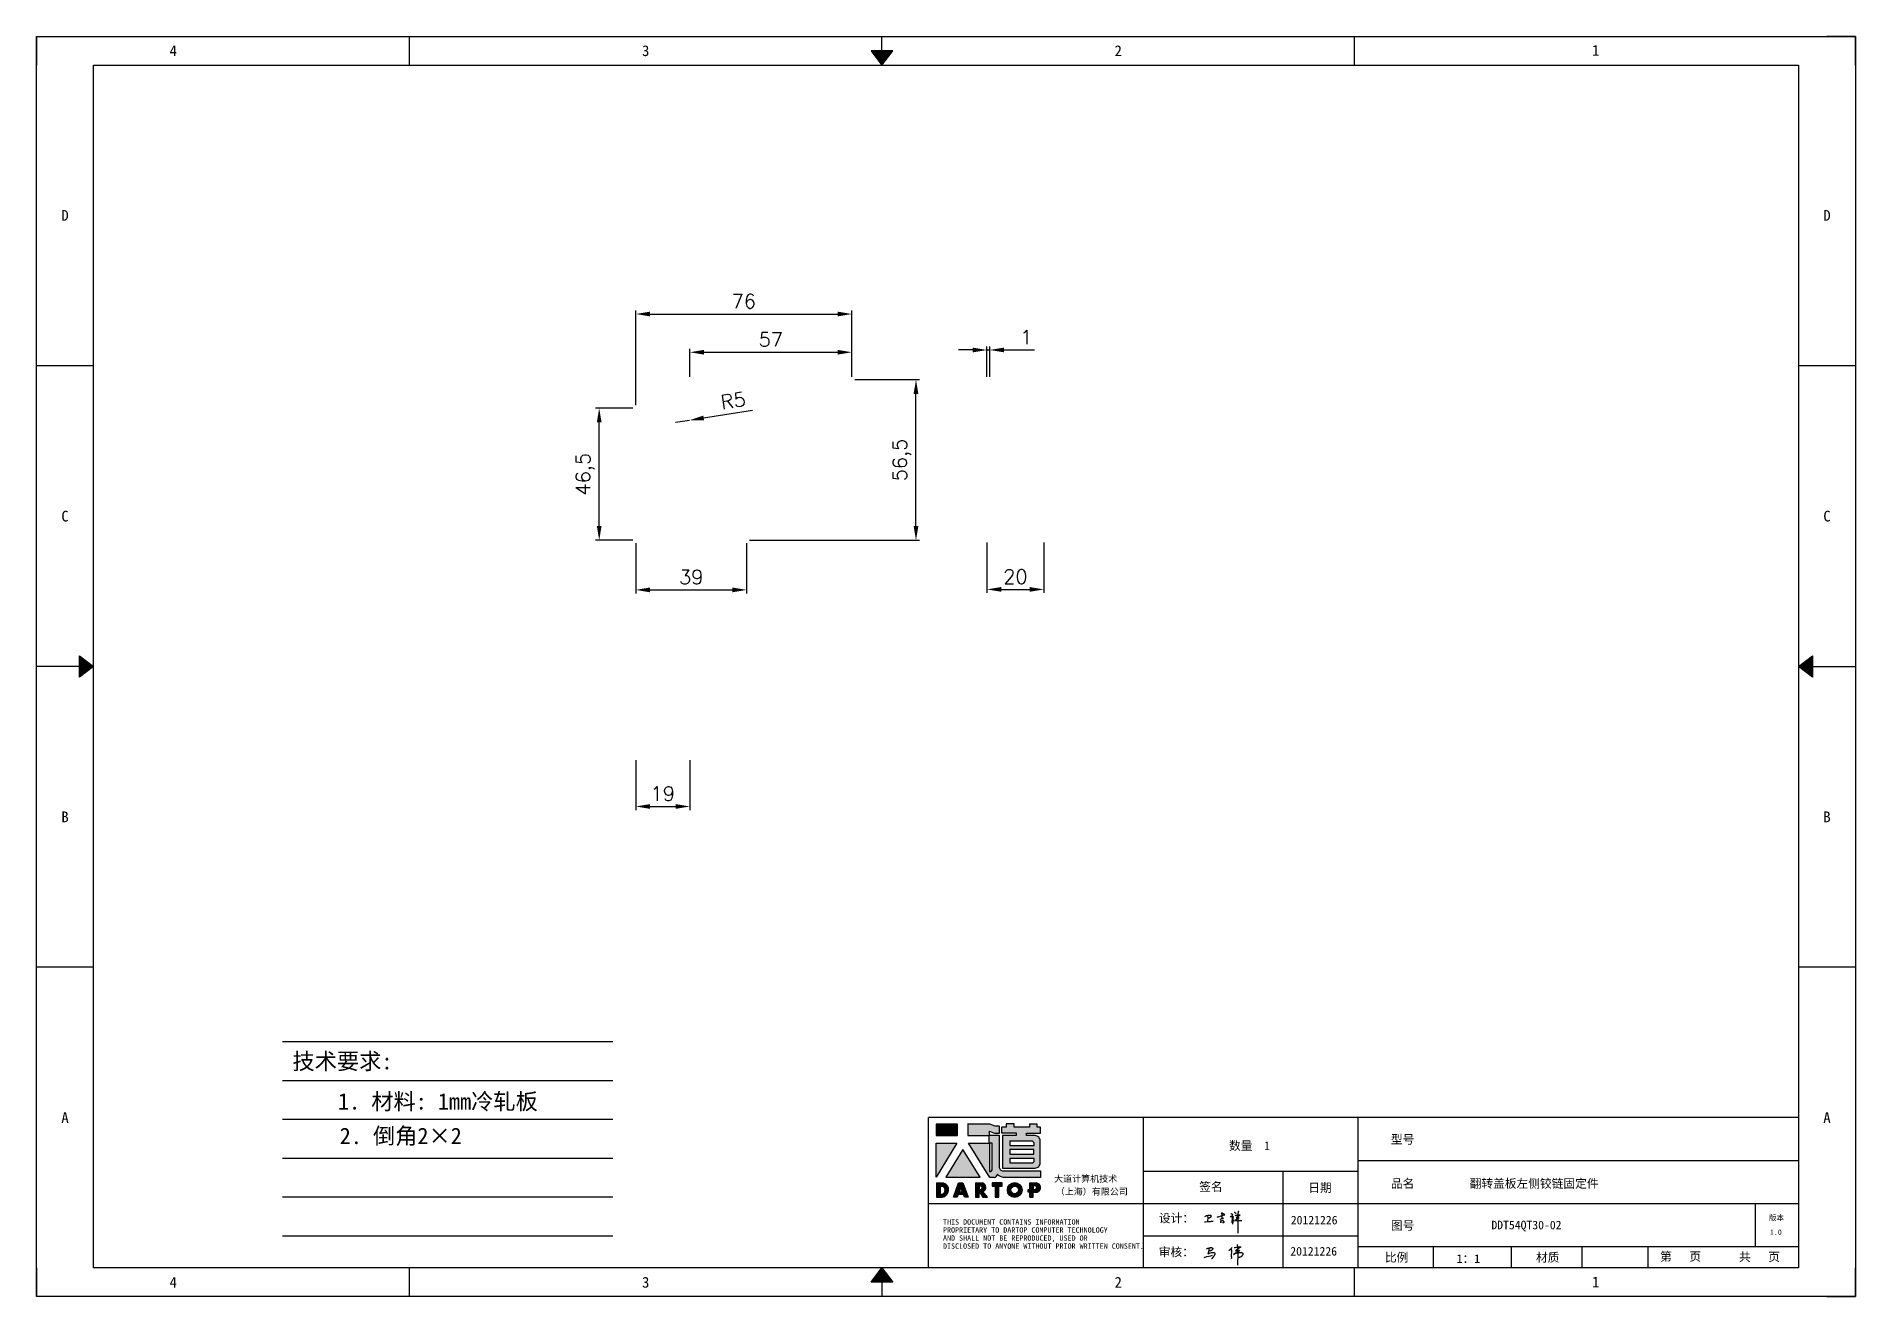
# Model space of a CAD drawing. Header units: millimetres. Extents: x 120943 to 145233, y 4425 to 40233.
# Drawn here: x 128954 to 129594, y 19387 to 19830 of the extents above; entities that cross this region are included whole.
import ezdxf
from ezdxf.enums import TextEntityAlignment as Align

# ---------------------------------------------------------------- set-up
doc = ezdxf.new("R2010")
doc.units = ezdxf.units.MM
doc.linetypes.add('DOT', pattern=[0.25, 0, -0.25])
doc.layers.add('4', color=7, linetype='Continuous')
doc.layers.add('print', color=30, linetype='Continuous')
doc.layers.add('dim', color=2, linetype='Continuous', lineweight=9)
doc.styles.add('Dartop', font='SIMFANG.TTF')
doc.styles.add('HZ', font='SimSun.ttf')
doc.styles.add('hzHT', font='SIMHEI.TTF')
doc.styles.get("Standard").update_dxf_attribs({"font": 'txt', "bigfont": 'gbcbig.shx'})
doc.dimstyles.new('small', dxfattribs={"dimtxt": 5, "dimasz": 5, "dimexe": 1.25, "dimexo": 1, "dimgap": 2, "dimtad": 1, "dimtxsty": 'Standard', "dimcen": 2.5, "dimadec": 0, "dimazin": 0, "dimtfac": 1, "dimtmove": 0, "dimatfit": 3, "dimfxl": 1, "dimarcsym": 0})

msp = doc.modelspace()

# ---------------------------------------------------------------- texts
at = {"color": 0}
for s, height, style, p in [('4', 3.777, 'Dartop', (129002.367, 19825.266)), ('3', 3.777, 'Dartop', (129168.556, 19825.266)), ('2', 3.777, 'Dartop', (129334.744, 19825.266)), ('1', 3.777, 'Dartop', (129502.654, 19825.386)), ('D', 3.777, 'Dartop', (128964.305, 19767.352)), ('D', 3.777, 'Dartop', (129584.026, 19767.352)), ('C', 3.777, 'Dartop', (128964.305, 19661.596)), ('C', 3.777, 'Dartop', (129584.026, 19661.596)), ('B', 3.777, 'Dartop', (128964.305, 19555.84)), ('B', 3.777, 'Dartop', (129584.026, 19555.84)), ('A', 3.777, 'Dartop', (128964.305, 19450.084)), ('A', 3.777, 'Dartop', (129584.026, 19450.084)), ('数量  1', 3.0216, 'hzHT', (129380.921, 19440.179)), ('型号', 3.0216, 'hzHT', (129434.774, 19442.398)), ('签名', 3.0216, 'hzHT', (129367.347, 19425.779)), ('日期', 3.0216, 'hzHT', (129405.688, 19425.407)), ('品名', 3.0216, 'hzHT', (129434.774, 19426.886)), ('翻转盖板左侧铰链固定件', 3.0216, 'hzHT', (129481.022, 19426.886)), ('20121226', 3.0216, 'hzHT', (129403.653, 19414.048)), ('图号', 3.0216, 'hzHT', (129434.774, 19412.117)), ('DDT54QT30-02', 3.0216, 'hzHT', (129478.323, 19412.314)), ('版本', 1.8885, 'hzHT', (129566.255, 19414.854)), ('1.0', 1.8885, 'Dartop', (129566.027, 19409.807)), ('20121226', 3.0216, 'hzHT', (129403.474, 19403.084)), ('比例', 3.0216, 'hzHT', (129432.667, 19400.904)), ('1：1', 3.0216, 'hzHT', (129457.898, 19400.477)), ('材质', 3.0216, 'hzHT', (129485.792, 19400.904)), ('第   页', 3.0216, 'hzHT', (129532.534, 19401.218)), ('共   页', 3.0216, 'hzHT', (129560.29, 19401.107)), ('4', 3.777, 'Dartop', (129002.367, 19392.17)), ('3', 3.777, 'Dartop', (129168.556, 19392.17)), ('2', 3.777, 'Dartop', (129334.744, 19392.17)), ('1', 3.777, 'Dartop', (129502.654, 19392.29))]:
    msp.add_text(s, height=height, dxfattribs=dict(at, style=style)).set_placement(p, align=Align.MIDDLE_CENTER)
at = {"style": 'HZ'}
for s, p in [('技术要求:', (129061.89, 19469.904)), ('     1. 材料: 1mm冷轧板  ', (129089.606, 19455.782)), ('2. 倒角2×2         ', (129099.936, 19443.663))]:
    msp.add_text(s, height=5.733, dxfattribs=at).set_placement(p, align=Align.MIDDLE_CENTER)
at = {"color": 0, "style": 'hzHT'}
for s, height, p in [('THIS DOCUMENT CONTAINS INFORMATION', 1.8885, (129273.115, 19412.446)), ('设计：', 3.0216, (129349.043, 19413.19)), ('AND SHALL NOT BE REPRODUCED, USED OR', 1.8885, (129273.115, 19406.781)), ('PROPRIETARY TO DARTOP COMPUTER TECHNOLOGY', 1.8885, (129273.115, 19409.613)), ('DISCLOSED TO ANYONE WITHOUT PRIOR WRITTEN CONSENT.', 1.8885, (129273.115, 19403.948)), ('审核：', 3.0216, (129348.998, 19401.292))]:
    msp.add_text(s, height=height, dxfattribs=at).set_placement(p)
at = {"layer": '4', "color": 0, "style": 'hzHT'}
for s, p in [('大道计算机技术', (129312.175, 19427.446)), ('（上海）有限公司', (129312.745, 19422.929))]:
    msp.add_text(s, height=2.2662, dxfattribs=at).set_placement(p)

# ---------------------------------------------------------------- blocks, each defined once
blk = doc.blocks.new('*D1645')
at = {"layer": 'Defpoints', "color": 0}
for p in [(129241.05, 19732.67), (129241.05, 19709.6, -11.3), (129165.05, 19699.6, 7.7)]:
    blk.add_point(p, dxfattribs=at)
at = {"layer": 'dim', "color": 0, "lineweight": -2}
for p, q in [((129165.05, 19700.6), (129165.05, 19733.92)), ((129241.05, 19710.6), (129241.05, 19733.92)), ((129170.05, 19732.67), (129236.05, 19732.67))]:
    blk.add_line(p, q, dxfattribs=at)
at = {"layer": 'dim', "color": 0}
for points in [[(129170.05, 19733.5), (129170.05, 19731.84), (129165.05, 19732.67)], [(129236.05, 19733.5), (129236.05, 19731.84), (129241.05, 19732.67)]]:
    blk.add_solid(points, dxfattribs=at)
at = {"layer": 'dim', "color": 0, "insert": (129203.05, 19737.17), "char_height": 5, "attachment_point": 5}
blk.add_mtext('76', dxfattribs=at)
blk = doc.blocks.new('*D1646')
at = {"layer": 'Defpoints', "color": 0}
for p in [(129241.05, 19709.6, -11.3), (129263.61, 19709.6), (129204.05, 19653.1, -11.3)]:
    blk.add_point(p, dxfattribs=at)
at = {"layer": 'dim', "color": 0, "lineweight": -2}
for p, q in [((129242.05, 19709.6), (129264.86, 19709.6)), ((129263.61, 19658.1), (129263.61, 19704.6)), ((129205.05, 19653.1), (129264.86, 19653.1))]:
    blk.add_line(p, q, dxfattribs=at)
at = {"layer": 'dim', "color": 0}
for points in [[(129262.77, 19704.6), (129264.44, 19704.6), (129263.61, 19709.6)], [(129262.77, 19658.1), (129264.44, 19658.1), (129263.61, 19653.1)]]:
    blk.add_solid(points, dxfattribs=at)
at = {"layer": 'dim', "color": 0, "insert": (129258.69, 19681.35), "char_height": 5, "attachment_point": 5, "rotation": 90}
blk.add_mtext('56,5', dxfattribs=at)
blk = doc.blocks.new('*D1647')
at = {"layer": 'Defpoints', "color": 0}
for p in [(129165.05, 19653.1, 7.7), (129204.05, 19653.1, -11.3), (129204.05, 19635.66)]:
    blk.add_point(p, dxfattribs=at)
at = {"layer": 'dim', "color": 0, "lineweight": -2}
for p, q in [((129165.05, 19652.1), (129165.05, 19634.41)), ((129204.05, 19652.1), (129204.05, 19634.41)), ((129170.05, 19635.66), (129199.05, 19635.66))]:
    blk.add_line(p, q, dxfattribs=at)
at = {"layer": 'dim', "color": 0}
for points in [[(129170.05, 19636.49), (129170.05, 19634.82), (129165.05, 19635.66)], [(129199.05, 19636.49), (129199.05, 19634.82), (129204.05, 19635.66)]]:
    blk.add_solid(points, dxfattribs=at)
at = {"layer": 'dim', "color": 0, "insert": (129184.55, 19640.16), "char_height": 5, "attachment_point": 5}
blk.add_mtext('39', dxfattribs=at)
blk = doc.blocks.new('*D1648')
at = {"layer": 'Defpoints', "color": 0}
for p in [(129152.19, 19699.6), (129165.05, 19699.6, 7.7), (129165.05, 19653.1, 7.7)]:
    blk.add_point(p, dxfattribs=at)
at = {"layer": 'dim', "color": 0, "lineweight": -2}
for p, q in [((129164.05, 19699.6), (129150.94, 19699.6)), ((129152.19, 19658.1), (129152.19, 19694.6)), ((129164.05, 19653.1), (129150.94, 19653.1))]:
    blk.add_line(p, q, dxfattribs=at)
at = {"layer": 'dim', "color": 0}
for points in [[(129151.35, 19694.6), (129153.02, 19694.6), (129152.19, 19699.6)], [(129151.35, 19658.1), (129153.02, 19658.1), (129152.19, 19653.1)]]:
    blk.add_solid(points, dxfattribs=at)
at = {"layer": 'dim', "color": 0, "insert": (129147.27, 19676.35), "char_height": 5, "attachment_point": 5, "rotation": 90}
blk.add_mtext('46,5', dxfattribs=at)
blk = doc.blocks.new('*D1649')
at = {"layer": 'Defpoints', "color": 0}
for p in [(129241.05, 19719.22), (129184.05, 19709.6, -11.3), (129241.05, 19709.6, -11.3)]:
    blk.add_point(p, dxfattribs=at)
at = {"layer": 'dim', "color": 0, "lineweight": -2}
for p, q in [((129184.05, 19710.6), (129184.05, 19720.47)), ((129189.05, 19719.22), (129236.05, 19719.22)), ((129241.05, 19710.6), (129241.05, 19720.47))]:
    blk.add_line(p, q, dxfattribs=at)
at = {"layer": 'dim', "color": 0}
for points in [[(129189.05, 19720.05), (129189.05, 19718.39), (129184.05, 19719.22)], [(129236.05, 19720.05), (129236.05, 19718.39), (129241.05, 19719.22)]]:
    blk.add_solid(points, dxfattribs=at)
at = {"layer": 'dim', "color": 0, "insert": (129212.55, 19723.72), "char_height": 5, "attachment_point": 5}
blk.add_mtext('57', dxfattribs=at)
blk = doc.blocks.new('*D1650')
at = {"layer": 'Defpoints', "color": 0}
for p in [(129183.99, 19695.35, 7.7), (129179.05, 19694.6, 7.7)]:
    blk.add_point(p, dxfattribs=at)
at = {"layer": 'dim', "color": 0, "lineweight": -2}
for p, q in [((129179.05, 19694.6), (129183.99, 19695.35)), ((129206.07, 19698.71), (129188.93, 19696.1))]:
    blk.add_line(p, q, dxfattribs=at)
at = {"layer": 'dim', "color": 0}
blk.add_solid([(129188.81, 19696.93), (129189.06, 19695.28), (129183.99, 19695.35)], dxfattribs=at)
at = {"layer": 'dim', "color": 0, "insert": (129199.29, 19702.23), "char_height": 5, "attachment_point": 5, "rotation": 8.65647}
blk.add_mtext('R5', dxfattribs=at)
blk = doc.blocks.new('*D1651')
at = {"layer": 'Defpoints', "color": 0}
for p in [(129288.57, 19653.28, 357.73), (129308.57, 19653.28, 357.73), (129308.57, 19635.83)]:
    blk.add_point(p, dxfattribs=at)
at = {"layer": 'dim', "color": 0, "lineweight": -2}
for p, q in [((129288.57, 19652.28), (129288.57, 19634.58)), ((129308.57, 19652.28), (129308.57, 19634.58)), ((129293.57, 19635.83), (129303.57, 19635.83))]:
    blk.add_line(p, q, dxfattribs=at)
at = {"layer": 'dim', "color": 0}
for points in [[(129293.57, 19636.66), (129293.57, 19635), (129288.57, 19635.83)], [(129303.57, 19636.66), (129303.57, 19635), (129308.57, 19635.83)]]:
    blk.add_solid(points, dxfattribs=at)
at = {"layer": 'dim', "color": 0, "insert": (129298.57, 19640.33), "char_height": 5, "attachment_point": 5}
blk.add_mtext('20', dxfattribs=at)
blk = doc.blocks.new('*D1653')
at = {"layer": 'Defpoints', "color": 0}
for p in [(129165.05, 19576.75, 8.82), (129184.05, 19576.75, 13.82), (129184.05, 19559.5)]:
    blk.add_point(p, dxfattribs=at)
at = {"layer": 'dim', "color": 0, "lineweight": -2}
for p, q in [((129165.05, 19575.75), (129165.05, 19558.25)), ((129184.05, 19575.75), (129184.05, 19558.25)), ((129170.05, 19559.5), (129179.05, 19559.5))]:
    blk.add_line(p, q, dxfattribs=at)
at = {"layer": 'dim', "color": 0}
for points in [[(129170.05, 19560.33), (129170.05, 19558.66), (129165.05, 19559.5)], [(129179.05, 19560.33), (129179.05, 19558.66), (129184.05, 19559.5)]]:
    blk.add_solid(points, dxfattribs=at)
at = {"layer": 'dim', "color": 0, "insert": (129174.55, 19564), "char_height": 5, "attachment_point": 5}
blk.add_mtext('19', dxfattribs=at)
blk = doc.blocks.new('*D1663')
at = {"layer": 'Defpoints', "color": 0}
for p in [(129289.57, 19720.02), (129288.57, 19709.6, -707.27), (129289.57, 19709.6, 281.73)]:
    blk.add_point(p, dxfattribs=at)
at = {"layer": 'dim', "color": 0, "lineweight": -2}
for p, q in [((129288.57, 19710.6), (129288.57, 19721.27)), ((129289.57, 19710.6), (129289.57, 19721.27)), ((129283.57, 19720.02), (129278.57, 19720.02)), ((129288.57, 19720.02), (129289.57, 19720.02)), ((129294.57, 19720.02), (129305.24, 19720.02))]:
    blk.add_line(p, q, dxfattribs=at)
at = {"layer": 'dim', "color": 0}
for points in [[(129283.57, 19720.85), (129283.57, 19719.19), (129288.57, 19720.02)], [(129294.57, 19720.85), (129294.57, 19719.19), (129289.57, 19720.02)]]:
    blk.add_solid(points, dxfattribs=at)
at = {"layer": 'dim', "color": 0, "insert": (129302.41, 19724.52), "char_height": 5, "attachment_point": 5}
blk.add_mtext('1', dxfattribs=at)
blk = doc.blocks.new('*U439')
at = {"color": 254, "linetype": 'Continuous', "extrusion": (0, 0, -1)}
for points in [[(-17, 0.333), (-16.812, 0.25), (-17, 0.5)], [(-17, 0.333), (-17.188, 0.25), (-16.812, 0.25)], [(-17, 0.333), (-17, 0.5), (-17.188, 0.25)]]:
    blk.add_solid(points, dxfattribs=at)
blk = doc.blocks.new('*U438')
at = {"color": 254, "linetype": 'Continuous', "extrusion": (0, 0, -1)}
for points in [[(-33.167, 11), (-33, 11), (-33.25, 11.188)], [(-33.167, 11), (-33.25, 11.188), (-33.25, 10.812)], [(-33.167, 11), (-33.25, 10.812), (-33, 11)]]:
    blk.add_solid(points, dxfattribs=at)
blk = doc.blocks.new('*U440')
at = {"color": 254, "linetype": 'Continuous'}
for points in [[(17, 21.667), (17.188, 21.75), (16.812, 21.75)], [(17, 21.667), (16.812, 21.75), (17, 21.5)], [(17, 21.667), (17, 21.5), (17.188, 21.75)]]:
    blk.add_solid(points, dxfattribs=at)
blk = doc.blocks.new('*U437')
at = {"color": 254, "linetype": 'Continuous', "extrusion": (0, 0, -1)}
for points in [[(-0.833, 11), (-0.75, 10.812), (-0.75, 11.188)], [(-0.833, 11), (-0.75, 11.188), (-1, 11)], [(-0.833, 11), (-1, 11), (-0.75, 10.812)]]:
    blk.add_solid(points, dxfattribs=at)
blk = doc.blocks.new('dadao')
for p, q in [((48, 19.2), (44.9, 10.4)), ((44.9, 10.4), (51.2, 10.4)), ((51.2, 10.4), (48, 19.2))]:
    blk.add_line(p, q)
for points in [[(41.8, 121.6), (41.8, 143.7), (-0.4, 143.7), (-0.4, 121.6), (41.8, 121.6)], [(104.8, 122), (104.8, 130.3), (114.1, 126.3), (124.2, 126.3), (124.2, 139.6), (115.9, 139.6), (105.1, 143.9), (61.5, 143.9)], [(61.7, 144), (61.7, 121.3), (103.9, 121.3)], [(113.4, 38.7), (105.1, 38.7), (63, 106.5), (103.9, 106.5), (103.9, 120.9), (103.9, 121.3)], [(109.7, 53.6), (109.7, 106.2), (104.3, 106.2), (104.3, 50.4), (106.6, 50.4)], [(144.6, 94.4), (144.6, 84.8), (192, 84.8), (192, 94.1), (144.9, 94.1)], [(120.2, 45), (119.5, 45), (119.5, 44.6)], [(0, 28), (0, 0), (11.8, 0)], [(0.1, 28), (14, 28)], [(7.1, 21.8), (7.1, 6.1), (12, 6.1)], [(7.1, 21.8), (11.4, 21.8)], [(76.8, 28.2), (76.8, 0), (84.1, 0), (84.1, 11.1), (91.6, -0.1), (100.3, -0.1), (91.7, 11.1)], [(76.8, 28.2), (90.6, 28.2)], [(84, 22.7), (84, 15.3), (87.2, 15.3)], [(84, 22.7), (87.3, 22.7)], [(183.7, 0), (183.7, 9.6), (180.6, 9.6), (180.6, 14.9), (183.8, 14.9), (183.8, 28.1), (196.1, 28.1), (196.5, 28.1)], [(183.7, 0), (190.9, 0), (190.9, 9.6), (198.8, 9.6)], [(194.9, 22.3), (190.8, 22.3), (190.8, 15), (194.4, 15)]]:
    blk.add_lwpolyline(points)
blk.add_lwpolyline([(137.1, 144.2), (137.1, 137.9), (128.3, 137.9), (128.3, 126.5), (157.3, 126.5), (157.3, 121.5), (130.3, 121.5), (130.3, 57.5), (194.4, 57.5, 0.414214), (204.4, 67.5), (204.4, 111.3, 0.414214), (194.4, 121.3), (177.5, 121.3), (177.5, 126.3), (204.7, 126.3), (204.7, 137.7), (198.2, 137.7), (198.2, 143.9), (183.3, 143.9), (183.3, 138), (153, 138), (153, 144.2), (137.1, 144.2)], format="xyb", close=True)
for points in [[(104.8, 122), (123.4, 122), (123.4, 60, 0.414214), (131.4, 52), (204.8, 52), (204.8, 39.1), (131.7, 39.1)], [(144.3, 110.8), (144.3, 101.8), (192.3, 101.8), (192.3, 105.5, 0.414214), (187.3, 110.5), (144.3, 110.5)], [(144.6, 77), (144.6, 67.5), (187.6, 67.5, 0.414214), (192.6, 72.5), (192.6, 76.4), (144.6, 76.4)]]:
    blk.add_lwpolyline(points, format="xyb")
for points in [[(-0.3, 106.2), (40.4, 106.2), (-0.3, 39.7), (-0.3, 106.2)], [(51.7, 94.1), (18.4, 39.3), (86.2, 39.3)], [(43.8, 28.2), (51.8, 28.2), (62.6, -0.1), (55, -0.1), (53.2, 5), (42.9, 5), (41.1, 0), (33.6, 0)], [(110, 28.1), (110, 21.9), (116, 21.9), (116, -0.1), (123.2, -0.1), (123.2, 22), (129.2, 22), (129.2, 28.1), (110, 28.1)]]:
    blk.add_lwpolyline(points, close=True)
for radius in [14.5, 7.44]:
    blk.add_circle((154.2, 14.2), radius)
for centre, radius, start, end in [((99.2, 60.7), 12.6, 305.6399, 325.969), ((111.6, 46.7), 8.19, 282.9811, 347.6627), ((136, 61.7), 22.9, 226.7358, 259.3209), ((8.5, 13.9), 8.49, 294.2143, 69.7177), ((9.6, 14.2), 14.4, 278.6604, 72.3203), ((86.4, 19), 3.8, 282.527, 76.7196), ((88.6, 19.4), 8.95, 290.6073, 77.2124), ((193.7, 18.7), 3.8, 280.9891, 72.5513), ((195.7, 18.6), 9.51, 288.8959, 85.2442)]:
    blk.add_arc(centre, radius, start, end)
blk = doc.blocks.new('h')
for p, q in [((20768.1, -2360.9), (20773, -2359.1)), ((20769.5, -2366.9), (20769.8, -2370.6)), ((20769.8, -2370.6), (20770.9, -2378)), ((20770.9, -2378), (20771.5, -2370.6)), ((20772.4, -2369.3), (20774.9, -2367.8)), ((20773, -2359.1), (20784.1, -2355.2)), ((20773.3, -2331.8), (20775.3, -2338.7)), ((20789.1, -2340.9), (20773.5, -2331.9)), ((20775.3, -2338.7), (20775.6, -2351.2)), ((20775.6, -2351.2), (20775.5, -2357.3)), ((20782.2, -2369.2), (20780, -2377.1)), ((20780, -2377.1), (20788.3, -2371.3)), ((20780.1, -2366.4), (20780.8, -2366.4)), ((20781.9, -2367.4), (20782.2, -2369.2)), ((20845.7, -2343.5), (20848.4, -2353)), ((20848.9, -2370.3), (20847.9, -2424)), ((20848.4, -2353), (20848.9, -2370.3))]:
    blk.add_line(p, q)
for points in [[(20696.6, -2372.4, 0.002073), (20710.6, -2371.9, 0.016137), (20719.6, -2371.3, 0.008314), (20736.9, -2369.3)], [(20699.1, -2348.2, -0.029745), (20704.6, -2345.4, -0.046842), (20708.4, -2344.2, -0.00919), (20714.3, -2343, -0.018517), (20717.2, -2342.5, -0.037841), (20720.3, -2342.4, -0.039541), (20723.2, -2342.8, -0.149785), (20726, -2344.3, -0.204935), (20726.9, -2346.6, -0.074872), (20726.5, -2348.3, -0.061615), (20725.6, -2350.3, -0.034204), (20723.8, -2352.6, -0.045776), (20722.3, -2354.1, -0.054985), (20720.4, -2355.3, -0.036348), (20717.3, -2356.5, -0.067752), (20715.7, -2356.8, -0.043553), (20713.2, -2356.7)], [(20755, -2351.9, -0.024077), (20759.9, -2350.1, -0.013147), (20768.7, -2346.5, -0.00522), (20775.4, -2344.1, -0.018517), (20777.3, -2343.4, -0.008274), (20786.3, -2341, -0.039541), (20788.3, -2340.8, -0.079216), (20789.4, -2341, -0.204935)], [(20813.5, -2350.1, 0.007348), (20815.9, -2348.7, 0.008421), (20818, -2347.3, 0.009459), (20819.7, -2346.2, -0.016325), (20820.7, -2345.5, -0.173771), (20821.8, -2345.3, -0.085159), (20823.9, -2346, -0.125883), (20826, -2347.9, -0.160659), (20826.6, -2350.1, -0.010447), (20826.5, -2352.3, -0.008247), (20826.2, -2355.1, -0.002698), (20825.3, -2374, 0.001562), (20823.9, -2383.7, 0.016137)], [(20816.8, -2335, -0.053561), (20819.6, -2336.1, -0.075272), (20821.3, -2337.3, -0.005295), (20822.5, -2338.5, -0.009337), (20823.1, -2339.1, -0.026146), (20823.7, -2339.8, -0.016644), (20824.5, -2340.9)], [(20832.1, -2329.2, -0.053561), (20834.9, -2330.3, -0.075272), (20836.7, -2331.5, -0.005295), (20837.8, -2332.6, -0.009337), (20838.5, -2333.3, -0.026146), (20839, -2334, -0.016644), (20839.8, -2335.1)], [(20836, -2343.7, -0.02797), (20842.1, -2342.6, -0.048868), (20845.6, -2342.2, -0.00919), (20851.1, -2341.4, -0.018517), (20853.9, -2341.1, -0.037841), (20856.7, -2341.2, -0.039541), (20859.4, -2341.6, -0.018282), (20840.6, -2354.7, -0.000937)], [(20847.6, -2340.2, 0.021784), (20849.6, -2335.9, 0.028296), (20850.8, -2332.4, 0.008136), (20851.9, -2328.2, 0.028913), (20852.2, -2327, 0.08193), (20852.1, -2325.9, 0.075058), (20851.7, -2324.7, 0.275043)]]:
    blk.add_lwpolyline(points, format="xyb")
for points in [[(20711.3, -2343.5), (20711.3, -2343.5), (20711.5, -2355.8), (20710.7, -2368), (20710.6, -2371.9)], [(20821.5, -2350.6), (20822.4, -2359.2), (20822.2, -2364.9), (20821.7, -2369), (20821.3, -2376.3), (20823.6, -2368.5), (20827.2, -2366.3), (20829.5, -2366.3)], [(20840.6, -2354.7), (20850, -2354.7), (20855, -2354.3), (20845.9, -2361.1), (20840.5, -2364), (20833, -2367.5), (20863.2, -2367.4), (20865.9, -2367.3)]]:
    blk.add_lwpolyline(points)
for centre, radius, start, end in [((20773.7, -2371.2), 2.3, 121.9907, 163.60158), ((20787.5, -2406), 40.3, 100.61827, 108.24823), ((20780.8, -2367.6), 1.15, 9.4675, 90)]:
    blk.add_arc(centre, radius, start, end)

# ---------------------------------------------------------------- dimensions: what is measured, and where the dimension line sits
at = {"layer": 'dim'}
for base, p1, p2, angle, picture, middle in [((129241.046, 19732.669), (129165.046, 19699.597, 7.695), (129241.046, 19709.597, -11.305), 180, '*D1645', (129203.046, 19737.169)), ((129289.574, 19720.019), (129288.574, 19709.597, -707.274), (129289.574, 19709.597, 281.726), 180, '*D1663', (129302.407, 19724.519)), ((129241.046, 19719.219), (129184.046, 19709.597, -11.305), (129241.046, 19709.597, -11.305), 180, '*D1649', (129212.546, 19723.719)), ((129263.607, 19709.597), (129204.046, 19653.097, -11.305), (129241.046, 19709.597, -11.305), 90, '*D1646', (129258.691, 19681.347)), ((129152.185, 19699.597), (129165.046, 19653.097, 7.695), (129165.046, 19699.597, 7.695), 270, '*D1648', (129147.269, 19676.347))]:
    dim = msp.add_linear_dim(base=base, p1=p1, p2=p2, angle=angle, dimstyle='small', override={"dimpost": '\\X'}, dxfattribs=at)
    dim.commit()
    dim.dimension.update_dxf_attribs({"geometry": picture, "text_midpoint": middle})
dim = msp.add_radius_dim(center=(129179.046, 19694.597, 7.695), mpoint=(129183.99, 19695.349, 7.695), dimstyle='small', override={"dimpost": '\\X'}, dxfattribs=at)
dim.commit()
dim.dimension.update_dxf_attribs({"geometry": '*D1650', "text_midpoint": (129199.295, 19702.231)})
for base, p1, p2, picture, middle in [((129204.046, 19635.657), (129165.046, 19653.097, 7.695), (129204.046, 19653.097, -11.305), '*D1647', (129184.546, 19640.157)), ((129308.574, 19635.829), (129288.574, 19653.276, 357.726), (129308.574, 19653.276, 357.726), '*D1651', (129298.574, 19640.329)), ((129184.046, 19559.497), (129165.046, 19576.748, 8.816), (129184.046, 19576.748, 13.816), '*D1653', (129174.546, 19563.997))]:
    dim = msp.add_linear_dim(base=base, p1=p1, p2=p2, dimstyle='small', override={"dimpost": '\\X'}, dxfattribs=at)
    dim.commit()
    dim.dimension.update_dxf_attribs({"geometry": picture, "text_midpoint": middle})

# ---------------------------------------------------------------- hatches: boundary and pattern name
for points in [[(129278.257, 19447.745), (129270.723, 19447.745), (129270.723, 19443.809), (129278.257, 19443.809)], [(129278.015, 19441.055), (129270.744, 19441.055), (129270.744, 19429.183)], [(129280.03, 19438.9), (129274.086, 19429.104), (129286.189, 19429.104)], [(129293.874, 19427.1), (129290.435, 19427.1), (129290.435, 19426.008), (129291.508, 19426.008), (129291.508, 19422.076), (129292.793, 19422.076), (129292.793, 19426.011), (129293.874, 19426.011)]]:
    msp.add_hatch(color=0).paths.add_polyline_path(points)
h = msp.add_hatch(color=0)
h.paths.add_polyline_path([(129289.516, 19445.353), (129291.178, 19444.634), (129292.976, 19444.634), (129292.976, 19447.014), (129291.493, 19447.014), (129289.561, 19447.777), (129281.817, 19447.777), (129281.817, 19443.753), (129289.351, 19443.753), (129289.351, 19443.672), (129289.351, 19441.1), (129282.045, 19441.1), (129289.56, 19429.006), (129291.048, 19429.006, 0.2793748), (129292.134, 19430.062), (129292.134, 19430.118), (129292.266, 19430.118, 0.1431454), (129294.314, 19429.075), (129307.373, 19429.075), (129307.373, 19431.369), (129294.259, 19431.369, -0.4142136), (129292.83, 19432.797), (129292.83, 19443.88), (129289.516, 19443.88)])
h.paths.add_polyline_path([(129289.427, 19441.048), (129290.385, 19441.048), (129290.385, 19431.662, -0.0889357), (129289.83, 19431.091), (129289.424, 19431.091)], flags=16)
h = msp.add_hatch(color=0)
h.paths.add_polyline_path([(129307.35, 19446.68), (129306.189, 19446.68), (129306.189, 19447.786), (129303.533, 19447.786), (129303.533, 19446.736), (129298.111, 19446.736), (129298.111, 19447.841), (129295.271, 19447.841), (129295.271, 19446.715), (129293.702, 19446.715), (129293.702, 19444.678), (129298.88, 19444.678), (129298.88, 19443.776), (129294.055, 19443.776), (129294.055, 19432.367), (129305.509, 19432.367, 0.4142136), (129307.295, 19434.152), (129307.295, 19441.966, 0.4142136), (129305.509, 19443.751), (129302.482, 19443.751), (129302.482, 19444.636), (129307.35, 19444.636)])
h.paths.add_polyline_path([(129304.245, 19441.817, -0.4142136), (129305.137, 19440.924), (129305.137, 19440.27), (129296.562, 19440.27), (129296.562, 19441.817)], flags=16)
h.paths.add_polyline_path([(129305.082, 19438.888), (129305.082, 19437.23), (129296.617, 19437.23), (129296.617, 19438.888)], flags=16)
h.paths.add_polyline_path([(129305.193, 19435.738), (129305.193, 19435.028, -0.4142136), (129304.3, 19434.135), (129296.617, 19434.135), (129296.617, 19435.738)], flags=16)
h = msp.add_hatch(color=0)
h.paths.add_polyline_path([(129273.291, 19427.082), (129270.797, 19427.082), (129270.797, 19422.091), (129272.898, 19422.091, 0.7930159)])
h.paths.add_polyline_path([(129272.935, 19423.184), (129272.063, 19423.184), (129272.063, 19425.989), (129272.839, 19425.989, -0.6713609)], flags=16)
h = msp.add_hatch(color=0)
h.paths.add_polyline_path([(129280.049, 19427.123), (129278.625, 19427.123), (129276.795, 19422.086), (129278.143, 19422.086), (129278.46, 19422.978), (129280.287, 19422.978), (129280.611, 19422.075), (129281.971, 19422.075)])
h.paths.add_polyline_path([(129279.938, 19423.941), (129278.806, 19423.941), (129279.362, 19425.523)], flags=16)
h = msp.add_hatch(color=0)
h.paths.add_polyline_path([(129286.968, 19427.119), (129284.515, 19427.119), (129284.515, 19422.083), (129285.812, 19422.083), (129285.812, 19424.08), (129287.144, 19422.065), (129288.711, 19422.065), (129287.177, 19424.067, 0.7440549)])
h.paths.add_polyline_path([(129285.8, 19424.825), (129285.8, 19426.148), (129286.379, 19426.148, -0.796809), (129286.37, 19424.825)], flags=16)
h = msp.add_hatch(color=0)
h.paths.add_polyline_path([(129295.744, 19424.619, 1), (129300.916, 19424.619, 1)])
h.paths.add_polyline_path([(129299.658, 19424.619, -1), (129297.001, 19424.619, -1)], flags=16)
h = msp.add_hatch(color=0)
h.paths.add_polyline_path([(129305.876, 19427.107), (129305.802, 19427.107), (129303.615, 19427.107), (129303.615, 19424.757), (129303.034, 19424.757), (129303.034, 19423.803), (129303.605, 19423.803), (129303.605, 19422.092), (129304.882, 19422.092), (129304.882, 19423.81), (129306.285, 19423.81, 0.8123038)])
h.paths.add_polyline_path([(129304.863, 19424.763), (129304.863, 19426.078), (129305.59, 19426.078, -0.7782134), (129305.515, 19424.763)], flags=16)

# ---------------------------------------------------------------- linework, layer by layer
at = {"color": 0, "linetype": 'DOT'}
for p, q in [((128954.233, 19830.302), (129584.026, 19830.302)), ((128954.233, 19397.206), (128954.233, 19820.23)), ((129594.098, 19820.23), (129594.098, 19397.206)), ((129584.026, 19387.134), (128954.233, 19387.134))]:
    msp.add_line(p, q, dxfattribs=at)
at = {"color": 0}
for p, q in [((128954.233, 19830.302), (128954.233, 19820.23)), ((129085.461, 19820.23), (129085.461, 19830.302)), ((129251.65, 19825.266), (129251.65, 19830.302)), ((129417.838, 19820.23), (129417.838, 19830.302)), ((129594.098, 19830.302), (129584.026, 19830.302)), ((129594.098, 19820.23), (129594.098, 19830.302)), ((128974.377, 19397.206), (128974.377, 19820.23)), ((128974.377, 19820.23), (129573.954, 19820.23)), ((129573.954, 19820.23), (129573.954, 19397.206)), ((128974.377, 19714.474), (128954.233, 19714.474)), ((129594.098, 19714.474), (129573.954, 19714.474)), ((128969.341, 19608.718), (128954.233, 19608.718)), ((129578.99, 19608.718), (129594.098, 19608.718)), ((128974.377, 19502.962), (128954.233, 19502.962)), ((129594.098, 19502.962), (129573.954, 19502.962)), ((129573.954, 19450.084), (129268.017, 19450.084)), ((129268.017, 19397.206), (129268.017, 19450.084)), ((129343.557, 19450.084), (129343.557, 19397.206)), ((129419.097, 19397.206), (129419.097, 19450.084)), ((129419.097, 19434.976), (129573.954, 19434.976)), ((129343.557, 19431.199), (129419.097, 19431.199)), ((129392.658, 19431.199), (129392.658, 19397.206)), ((129268.017, 19419.868), (129343.557, 19419.868)), ((129343.557, 19419.868), (129573.954, 19419.868)), ((129558.846, 19404.76), (129558.846, 19419.868)), ((129343.557, 19408.537), (129419.097, 19408.537)), ((129419.097, 19404.76), (129573.954, 19404.76)), ((129445.674, 19397.206), (129445.674, 19404.76)), ((129473.063, 19397.206), (129473.063, 19404.76)), ((129497.962, 19397.206), (129497.962, 19404.76)), ((129521.076, 19397.206), (129521.076, 19404.76)), ((128954.233, 19397.206), (128954.233, 19387.134)), ((129573.954, 19397.206), (128974.377, 19397.206)), ((129085.461, 19387.134), (129085.461, 19397.206)), ((129417.838, 19387.134), (129417.838, 19397.206)), ((129594.098, 19387.134), (129594.098, 19397.206)), ((129251.65, 19392.17), (129251.65, 19387.134)), ((129584.026, 19387.134), (129594.098, 19387.134))]:
    msp.add_line(p, q, dxfattribs=at)
for p, q in [((129375.998, 19402.372), (129375.256, 19401.971)), ((129376.532, 19402.658), (129375.998, 19402.372)), ((129376.029, 19403.258), (129376.972, 19403.258)), ((129377.476, 19403.304), (129376.532, 19402.658)), ((129376.566, 19405.498), (129376.783, 19403.688)), ((129376.818, 19402.351), (129376.738, 19398.191)), ((129376.783, 19403.688), (129376.818, 19402.351)), ((129376.972, 19403.258), (129377.476, 19403.304))]:
    msp.add_line(p, q)
for points in [[(129251.65, 19820.23), (129255.427, 19825.266), (129247.873, 19825.266), (129251.65, 19820.23)], [(128974.377, 19608.718), (128969.341, 19604.941), (128969.341, 19612.495), (128974.377, 19608.718)], [(129573.954, 19608.718), (129578.99, 19612.495), (129578.99, 19604.941), (129573.954, 19608.718)], [(129251.65, 19397.206), (129255.427, 19392.17), (129247.873, 19392.17), (129251.65, 19397.206)]]:
    msp.add_lwpolyline(points, close=True, dxfattribs=at)
for points in [[(129365.822, 19403.911, -0.029745), (129366.254, 19404.128, -0.0468422), (129366.547, 19404.222, -0.0091902), (129367.003, 19404.314, -0.0185172), (129367.232, 19404.347, -0.0378406), (129367.468, 19404.355, -0.0395413), (129367.692, 19404.327, -0.1497852), (129367.911, 19404.207, -0.2049352), (129367.978, 19404.034, -0.0748717), (129367.953, 19403.897, -0.0616146), (129367.878, 19403.745, -0.0342039), (129367.743, 19403.567, -0.0457759), (129367.622, 19403.452, -0.054985), (129367.476, 19403.36, -0.0363479), (129367.233, 19403.263, -0.0677521), (129367.112, 19403.242, -0.0435534), (129366.921, 19403.252)], [(129375.256, 19401.971, -0.029745), (129375.929, 19402.308, -0.0468422), (129376.386, 19402.455, -0.0091902), (129377.097, 19402.599, -0.0185172), (129377.454, 19402.65, -0.0378406), (129377.822, 19402.662, -0.0395413), (129378.172, 19402.619, -0.1497852), (129378.514, 19402.432, -0.2049352), (129378.619, 19402.161, -0.0748717), (129378.579, 19401.948, -0.0616146), (129378.462, 19401.712, -0.0342039), (129378.252, 19401.433, -0.0457759), (129378.063, 19401.253, -0.054985), (129377.835, 19401.11, -0.0363479), (129377.457, 19400.959, -0.0677521), (129377.268, 19400.927, -0.0435534), (129376.97, 19400.942)], [(129375.565, 19404.372, -0.0279703), (129376.175, 19404.485, -0.0488679), (129376.529, 19404.522, -0.0091902), (129377.085, 19404.605, -0.0185172), (129377.363, 19404.63, -0.0378406), (129377.648, 19404.624, -0.0395413), (129377.917, 19404.576, -0.0182819), (129376.029, 19403.258, -0.0009369)]]:
    msp.add_lwpolyline(points, format="xyb")
msp.add_lwpolyline([(129366.774, 19404.27), (129366.774, 19404.27), (129366.63, 19403.385), (129366.392, 19402.553), (129366.237, 19402.042)])
for centre, radius, start, end in [((129364.718, 19402.506), 1.596, 281.076982, 291.212632), ((129329.617, 19544.982), 148.319, 283.91895, 284.971512), ((129368.676, 19397.82), 4.876, 113.202449, 120.017497), ((129367.532, 19400.49), 1.971, 102.47486, 113.202449), ((129370.388, 19387.579), 15.195, 100.36867, 102.47486), ((129368.327, 19398.842), 3.745, 96.125337, 100.36867), ((129359.75, 19408.271), 11.096, 316.919563, 320.58866), ((129368.128, 19400.701), 1.875, 87.457037, 96.125337), ((129368.135, 19400.858), 1.717, 78.399567, 87.457037), ((129366.038, 19402.88), 2.821, 324.094808, 331.378357), ((129368.377, 19402.04), 0.511, 44.324655, 78.399567), ((129368.228, 19401.773), 0.377, 319.573073, 337.48549), ((129367.19, 19402.603), 1.694, 324.910666, 333.348429), ((129368.014, 19402.295), 0.825, 326.76781, 340.871018), ((129368.54, 19402.199), 0.284, 357.998393, 44.324655), ((129368.263, 19402.209), 0.561, 340.871018, 357.998393), ((129370.034, 19409.903), 7.458, 299.265464, 300.9495), ((129386.929, 19347.391), 57.583, 102.46592, 103.2053), ((129347.688, 19431.226), 38.128, 313.366132, 315.296084), ((129494.929, 19382.992), 121.7, 171.410173, 171.768083), ((129374.505, 19403.373), 0.244, 52.375745, 91.291159), ((129160.057, 19410.29), 214.732, 357.565664, 358.057278), ((129374.421, 19403.411), 0.279, 357.196828, 33.705179), ((129368.132, 19403.822), 6.583, 352.912546, 354.802684), ((129370.602, 19403.598), 4.103, 354.802684, 357.196828), ((129367.214, 19401.759), 1.257, 283.816254, 294.030509), ((129367.483, 19401.137), 0.58, 294.836428, 309.901134)]:
    msp.add_arc(centre, radius, start, end)
at = {"layer": 'Defpoints'}
for p, q in [((129040.776, 19476.793), (129157.036, 19476.793)), ((129040.776, 19463.143), (129157.036, 19463.143)), ((129040.776, 19463.143), (129157.036, 19463.143)), ((129040.776, 19449.493), (129157.036, 19449.493)), ((129040.776, 19435.843), (129157.036, 19435.843)), ((129040.776, 19422.193), (129157.036, 19422.193)), ((129040.776, 19408.543), (129157.036, 19408.543))]:
    msp.add_line(p, q, dxfattribs=at)
at = {"layer": 'print'}
msp.add_lwpolyline([(128954.233, 19830.302), (129594.098, 19830.302), (129594.098, 19387.134), (128954.233, 19387.134)], close=True, dxfattribs=at)

# ---------------------------------------------------------------- block references
at = {"color": 0, "linetype": 'Continuous', "xscale": 20.14402654906928, "yscale": 20.14402654906928, "zscale": 20.14402654906928}
for name, p in [('*U440', (128909.201, 19387.134)), ('*U437', (128954.233, 19387.134)), ('*U438', (128909.201, 19387.134)), ('*U439', (128909.201, 19387.134))]:
    msp.add_blockref(name, p, dxfattribs=at)
at = {"color": 0}
for name, p, xscale, yscale, zscale in [('dadao', (129270.797, 19422.091), 0.1785493262164481, 0.1785493262164481, 0.1785493262164481), ('h', (127761.602, 19597.268), 0.07747410198493163, 0.07747410198493163, 0.07747410198493163)]:
    msp.add_blockref(name, p, dxfattribs=dict(at, xscale=xscale, yscale=yscale, zscale=zscale))

msp.set_redraw_order([(e.dxf.handle, doc.entitydb.next_handle()) for e in msp.query("TEXT MTEXT ATTDEF DIMENSION ARC_DIMENSION")])  # texts and dimensions are drawn at this point

doc.saveas('drawing.dxf')
